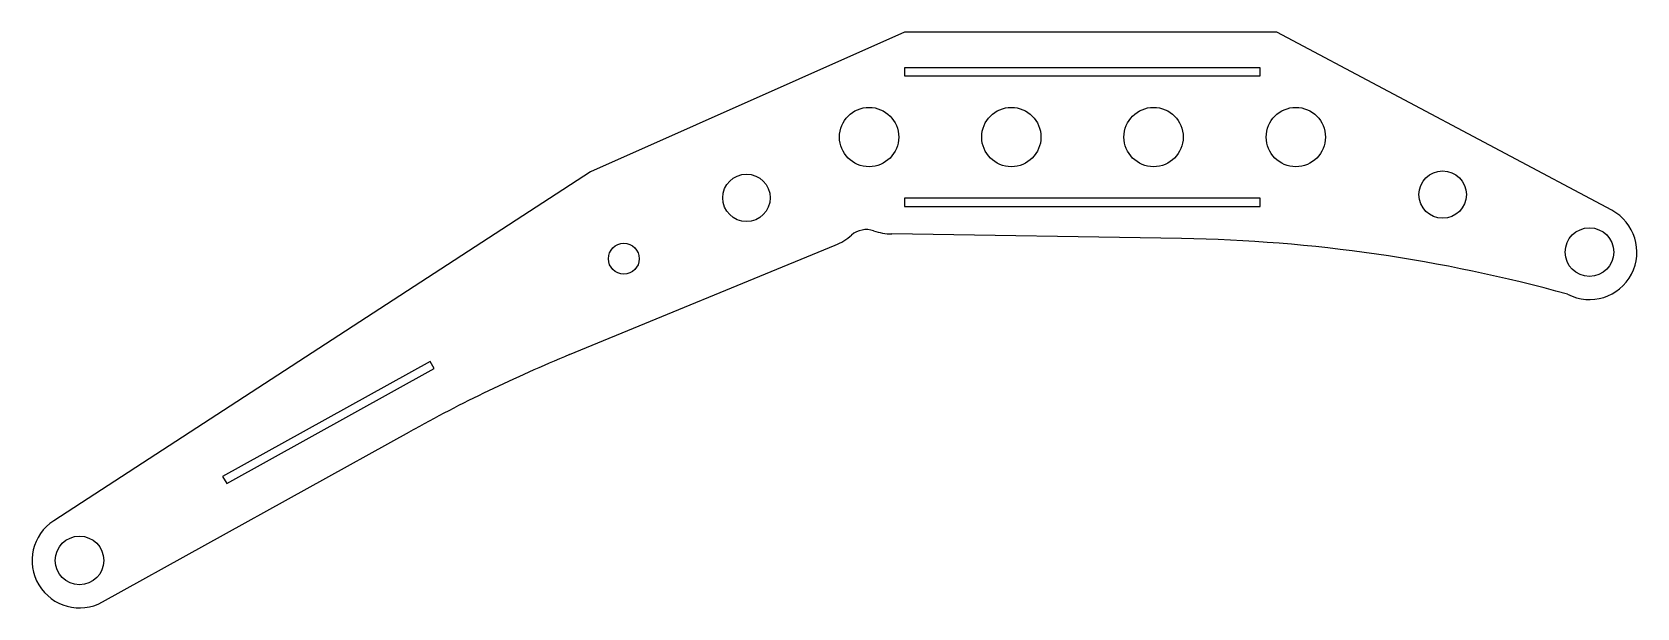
# Model space of a CAD drawing. Extents: x 0 to 2184, y -689 to 1399.
# Drawn here: x 799 to 2153, y -689 to -204 of the extents above; entities that cross this region are included whole.
import ezdxf

# ---------------------------------------------------------------- set-up
doc = ezdxf.new("R2010")
doc.units = 0
doc.linetypes.add('SLD-CONTINUA', pattern=[0])
doc.layers.get('0').update_dxf_attribs({"linetype": 'CONTINUOUS'})

msp = doc.modelspace()

# ---------------------------------------------------------------- linework, layer by layer
at = {"color": 7, "linetype": 'SLD-CONTINUA'}
for p, q in [((1535.2384, -203.631156), (1270.310226, -321.584811)), ((1849.172354, -203.631156), (1535.2384, -203.631156)), ((2131.71559, -353.86203), (1849.172354, -203.631156)), ((1535.238418, -233.631156), (1535.238377, -240.631184)), ((1535.238377, -240.631184), (1835.238409, -240.631135)), ((1835.238456, -233.631137), (1535.238418, -233.631156)), ((1835.238409, -240.631135), (1835.238456, -233.631137)), ((1270.310226, -321.584811), (817.428138, -615.689924)), ((1835.238422, -343.631144), (1535.238384, -343.631163)), ((1535.238384, -343.631163), (1535.238398, -350.631164)), ((1535.238398, -350.631164), (1835.238376, -350.63115)), ((1835.238376, -350.63115), (1835.238422, -343.631144)), ((1768.871074, -377.800101), (1524.376432, -373.857874)), ((1252.662374, -475.66309), (1476.693188, -383.355043)), ((1134.887564, -481.340285), (959.96362, -578.30222)), ((1138.281214, -487.462622), (1134.887564, -481.340285)), ((963.357286, -584.424561), (1138.281214, -487.462622)), ((858.606089, -684.221533), (1117.660017, -540.625575)), ((959.96362, -578.30222), (963.357286, -584.424561))]:
    msp.add_line(p, q, dxfattribs=at)
for centre, radius in [((1505.238403, -292.131168), 25), ((1625.238403, -292.131159), 25), ((1745.238403, -292.13115), 25), ((1865.238403, -292.131141), 25), ((1401.813716, -343.421414), 20), ((1989.087586, -340.655534), 20)]:
    msp.add_circle(centre, radius, dxfattribs=at)
for centre, radius in [((2112.936768, -389.179927), 20.5), ((1298.389029, -394.711661), 13), ((839.213701, -649.236745), 20.5)]:
    msp.add_circle(centre, radius)
for centre, radius, start, end in [((2112.936768, -389.179927), 40, 242.594495687, 62.000004248), ((1457.645132, -337.125503), 50, 292.393265282, 311.025930366), ((1502.936768, -389.179972), 19, 71.191747959, 131.025930366), ((1525.182509, -323.864376), 50, 251.191747959, 269.076243735), ((1747.912594, -1677.63115), 1300, 74.536454655, 89.076243735), ((1747.912594, -1677.63115), 1300, 112.393265282, 119.000004248), ((839.213701, -649.236745), 40, 123.000004248, 299.000004248)]:
    msp.add_arc(centre, radius, start, end, dxfattribs=at)

doc.saveas('drawing.dxf')
